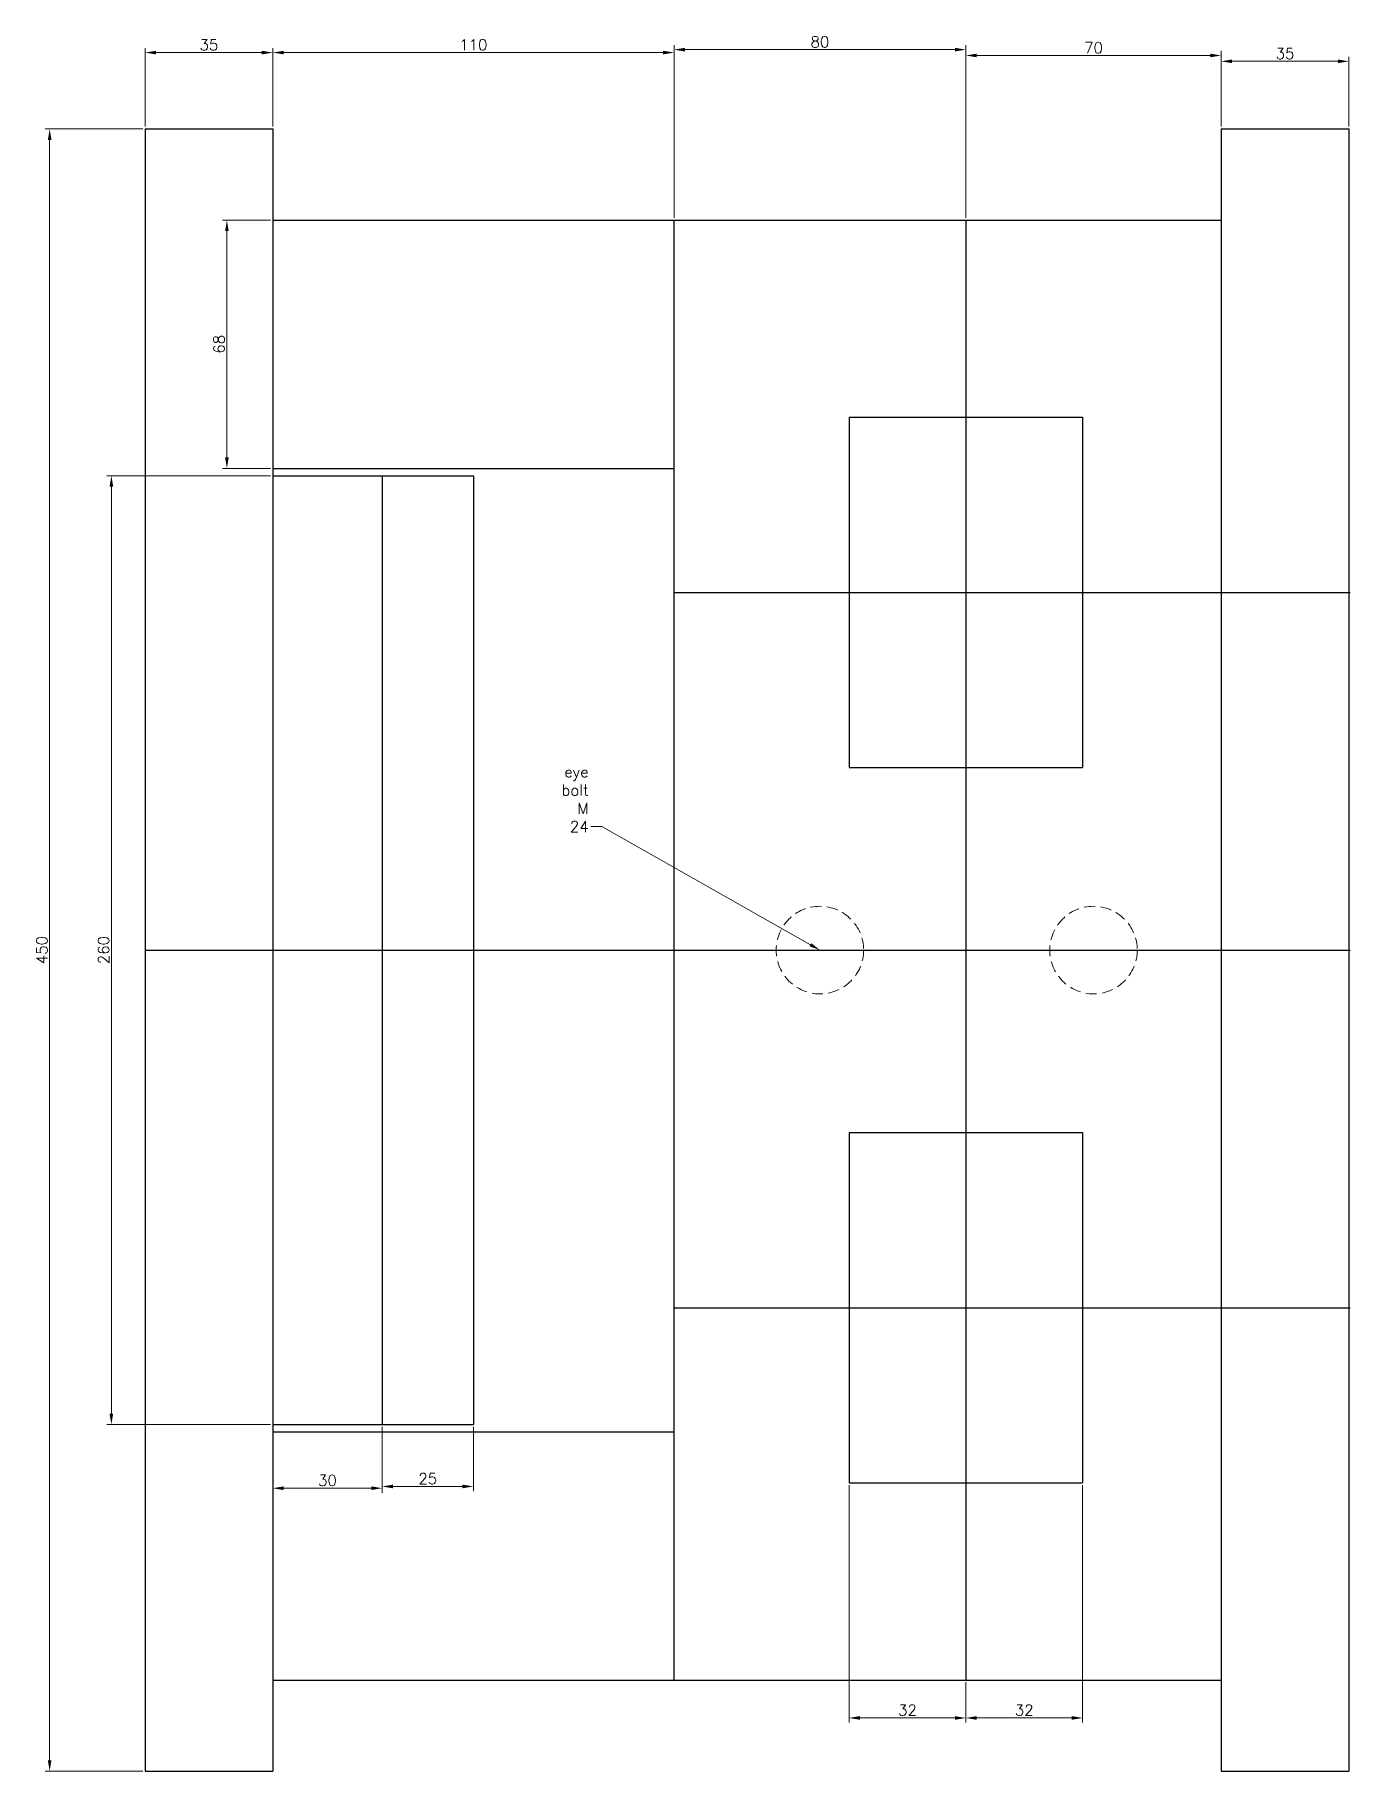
# Model space of a CAD drawing. Header units: millimetres. Extents: x 16221 to 18161, y 1869 to 2412.
# Drawn here: x 17800.7 to 18161.4, y 1908.9 to 2384.7 of the extents above; entities that cross this region are included whole.
import ezdxf

# ---------------------------------------------------------------- set-up
doc = ezdxf.new("R2010")
doc.units = ezdxf.units.MM
doc.linetypes.add('HIDDEN', pattern=[0.375, 0.25, -0.125])
doc.styles.get("Standard").update_dxf_attribs({"font": 'txt.shx', "height": 3})
doc.dimstyles.new('ISO-25', dxfattribs={"dimtxt": 3, "dimasz": 3, "dimexe": 1.25, "dimexo": 0.625, "dimtad": 1, "dimtxsty": 'Standard', "dimcen": 2.5, "dimclrd": 1, "dimclre": 1, "dimaunit": 1, "dimazin": 0, "dimtfac": 1, "dimtmove": 0, "dimatfit": 3, "dimfxl": 1, "dimlwd": 15, "dimlwe": 15, "dimarcsym": 0})

msp = doc.modelspace()

# ---------------------------------------------------------------- texts
at = {"insert": (17952.595, 2166.216), "char_height": 3, "width": 3, "attachment_point": 9}
msp.add_mtext('eye bolt M 24', dxfattribs=at)

# ---------------------------------------------------------------- blocks, each defined once
blk = doc.blocks.new('*D107')
at = {"color": 1, "lineweight": 15}
for p, q in [((17830.99, 2359.5), (17830.99, 2381.05)), ((17833.99, 2379.8), (17862.99, 2379.8)), ((17865.99, 2359.5), (17865.99, 2381.05))]:
    blk.add_line(p, q, dxfattribs=at)
at = {"color": 1}
for points in [[(17833.99, 2380.3), (17833.99, 2379.3), (17830.99, 2379.8)], [(17862.99, 2380.3), (17862.99, 2379.3), (17865.99, 2379.8)]]:
    blk.add_solid(points, dxfattribs=at)
at = {"layer": 'Defpoints', "color": 0}
for p in [(17865.99, 2379.8), (17830.99, 2358.87), (17865.99, 2358.87)]:
    blk.add_point(p, dxfattribs=at)
at = {"color": 0, "insert": (17848.49, 2381.92), "char_height": 3, "attachment_point": 5}
blk.add_mtext('35', dxfattribs=at)
blk = doc.blocks.new('*D108')
at = {"color": 1, "lineweight": 15}
for p, q in [((17865.99, 2359.5), (17865.99, 2381.05)), ((17868.99, 2379.8), (17972.99, 2379.8)), ((17975.99, 2334.5), (17975.99, 2381.05))]:
    blk.add_line(p, q, dxfattribs=at)
at = {"color": 1}
for points in [[(17868.99, 2380.3), (17868.99, 2379.3), (17865.99, 2379.8)], [(17972.99, 2380.3), (17972.99, 2379.3), (17975.99, 2379.8)]]:
    blk.add_solid(points, dxfattribs=at)
at = {"layer": 'Defpoints', "color": 0}
for p in [(17975.99, 2379.8), (17865.99, 2358.87), (17975.99, 2333.87)]:
    blk.add_point(p, dxfattribs=at)
at = {"color": 0, "insert": (17920.99, 2381.92), "char_height": 3, "attachment_point": 5}
blk.add_mtext('110', dxfattribs=at)
blk = doc.blocks.new('*D109')
at = {"color": 1, "lineweight": 15}
for p, q in [((17975.99, 2335.12), (17975.99, 2381.85)), ((17978.99, 2380.6), (18052.99, 2380.6)), ((18055.99, 2334.5), (18055.99, 2381.85))]:
    blk.add_line(p, q, dxfattribs=at)
at = {"color": 1}
for points in [[(17978.99, 2381.1), (17978.99, 2380.1), (17975.99, 2380.6)], [(18052.99, 2381.1), (18052.99, 2380.1), (18055.99, 2380.6)]]:
    blk.add_solid(points, dxfattribs=at)
at = {"layer": 'Defpoints', "color": 0}
for p in [(18055.99, 2380.6), (17975.99, 2334.5), (18055.99, 2333.87)]:
    blk.add_point(p, dxfattribs=at)
at = {"color": 0, "insert": (18015.99, 2382.72), "char_height": 3, "attachment_point": 5}
blk.add_mtext('80', dxfattribs=at)
blk = doc.blocks.new('*D110')
at = {"color": 1, "lineweight": 15}
for p, q in [((18055.99, 2335.12), (18055.99, 2380.25)), ((18125.99, 2359.5), (18125.99, 2380.25)), ((18058.99, 2379), (18122.99, 2379))]:
    blk.add_line(p, q, dxfattribs=at)
at = {"color": 1}
for points in [[(18058.99, 2379.5), (18058.99, 2378.5), (18055.99, 2379)], [(18122.99, 2379.5), (18122.99, 2378.5), (18125.99, 2379)]]:
    blk.add_solid(points, dxfattribs=at)
at = {"layer": 'Defpoints', "color": 0}
for p in [(18125.99, 2379), (18125.99, 2358.87), (18055.99, 2334.5)]:
    blk.add_point(p, dxfattribs=at)
at = {"color": 0, "insert": (18090.99, 2381.13), "char_height": 3, "attachment_point": 5}
blk.add_mtext('70', dxfattribs=at)
blk = doc.blocks.new('*D111')
at = {"color": 1, "lineweight": 15}
for p, q in [((18125.99, 2360.12), (18125.99, 2378.66)), ((18128.99, 2377.41), (18157.99, 2377.41)), ((18160.99, 2359.5), (18160.99, 2378.66))]:
    blk.add_line(p, q, dxfattribs=at)
at = {"color": 1}
for points in [[(18128.99, 2377.91), (18128.99, 2376.91), (18125.99, 2377.41)], [(18157.99, 2377.91), (18157.99, 2376.91), (18160.99, 2377.41)]]:
    blk.add_solid(points, dxfattribs=at)
at = {"layer": 'Defpoints', "color": 0}
for p in [(18160.99, 2377.41), (18125.99, 2359.5), (18160.99, 2358.87)]:
    blk.add_point(p, dxfattribs=at)
at = {"color": 0, "insert": (18143.49, 2379.53), "char_height": 3, "attachment_point": 5}
blk.add_mtext('35', dxfattribs=at)
blk = doc.blocks.new('*D112')
at = {"color": 1, "lineweight": 15}
for p, q in [((17830.36, 2358.87), (17803.58, 2358.87)), ((17804.83, 1911.87), (17804.83, 2355.87)), ((17830.36, 1908.87), (17803.58, 1908.87))]:
    blk.add_line(p, q, dxfattribs=at)
at = {"color": 1}
for points in [[(17804.33, 2355.87), (17805.33, 2355.87), (17804.83, 2358.87)], [(17804.33, 1911.87), (17805.33, 1911.87), (17804.83, 1908.87)]]:
    blk.add_solid(points, dxfattribs=at)
at = {"layer": 'Defpoints', "color": 0}
for p in [(17804.83, 2358.87), (17830.99, 2358.87), (17830.99, 1908.87)]:
    blk.add_point(p, dxfattribs=at)
at = {"color": 0, "insert": (17802.7, 2133.87), "char_height": 3, "attachment_point": 5, "rotation": 90}
blk.add_mtext('450', dxfattribs=at)
blk = doc.blocks.new('*D113')
at = {"color": 1, "lineweight": 15}
for p, q in [((17865.36, 2333.87), (17852.17, 2333.87)), ((17853.42, 2330.87), (17853.42, 2268.87)), ((17865.36, 2265.87), (17852.17, 2265.87))]:
    blk.add_line(p, q, dxfattribs=at)
at = {"color": 1}
for points in [[(17852.92, 2330.87), (17853.92, 2330.87), (17853.42, 2333.87)], [(17852.92, 2268.87), (17853.92, 2268.87), (17853.42, 2265.87)]]:
    blk.add_solid(points, dxfattribs=at)
at = {"layer": 'Defpoints', "color": 0}
for p in [(17865.99, 2333.87), (17853.42, 2265.87), (17865.99, 2265.87)]:
    blk.add_point(p, dxfattribs=at)
at = {"color": 0, "insert": (17851.29, 2299.87), "char_height": 3, "attachment_point": 5, "rotation": 90}
blk.add_mtext('68', dxfattribs=at)
blk = doc.blocks.new('*D114')
at = {"color": 1, "lineweight": 15}
for p, q in [((17865.36, 2263.87), (17820.5, 2263.87)), ((17821.75, 2260.87), (17821.75, 2006.87)), ((17865.36, 2003.87), (17820.5, 2003.87))]:
    blk.add_line(p, q, dxfattribs=at)
at = {"color": 1}
for points in [[(17821.25, 2260.87), (17822.25, 2260.87), (17821.75, 2263.87)], [(17821.25, 2006.87), (17822.25, 2006.87), (17821.75, 2003.87)]]:
    blk.add_solid(points, dxfattribs=at)
at = {"layer": 'Defpoints', "color": 0}
for p in [(17865.99, 2263.87), (17821.75, 2003.87), (17865.99, 2003.87)]:
    blk.add_point(p, dxfattribs=at)
at = {"color": 0, "insert": (17819.62, 2133.87), "char_height": 3, "attachment_point": 5, "rotation": 90}
blk.add_mtext('260', dxfattribs=at)
blk = doc.blocks.new('*D115')
at = {"color": 1, "lineweight": 15}
for p, q in [((17865.99, 2003.25), (17865.99, 1985.18)), ((17895.99, 2003.25), (17895.99, 1985.18)), ((17868.99, 1986.43), (17892.99, 1986.43))]:
    blk.add_line(p, q, dxfattribs=at)
at = {"color": 1}
for points in [[(17868.99, 1986.93), (17868.99, 1985.93), (17865.99, 1986.43)], [(17892.99, 1986.93), (17892.99, 1985.93), (17895.99, 1986.43)]]:
    blk.add_solid(points, dxfattribs=at)
at = {"layer": 'Defpoints', "color": 0}
for p in [(17865.99, 2003.87), (17895.99, 2003.87), (17895.99, 1986.43)]:
    blk.add_point(p, dxfattribs=at)
at = {"color": 0, "insert": (17880.99, 1988.56), "char_height": 3, "attachment_point": 5}
blk.add_mtext('30', dxfattribs=at)
blk = doc.blocks.new('*D116')
at = {"color": 1, "lineweight": 15}
for p, q in [((17895.99, 2003.25), (17895.99, 1985.66)), ((17920.99, 2003.25), (17920.99, 1985.66)), ((17898.99, 1986.91), (17917.99, 1986.91))]:
    blk.add_line(p, q, dxfattribs=at)
at = {"color": 1}
for points in [[(17898.99, 1987.41), (17898.99, 1986.41), (17895.99, 1986.91)], [(17917.99, 1987.41), (17917.99, 1986.41), (17920.99, 1986.91)]]:
    blk.add_solid(points, dxfattribs=at)
at = {"layer": 'Defpoints', "color": 0}
for p in [(17895.99, 2003.87), (17920.99, 2003.87), (17920.99, 1986.91)]:
    blk.add_point(p, dxfattribs=at)
at = {"color": 0, "insert": (17908.49, 1989.04), "char_height": 3, "attachment_point": 5}
blk.add_mtext('25', dxfattribs=at)
blk = doc.blocks.new('*D117')
at = {"color": 1, "lineweight": 15}
for p, q in [((18023.99, 1987.25), (18023.99, 1922.23)), ((18055.99, 1933.25), (18055.99, 1922.23)), ((18026.99, 1923.48), (18052.99, 1923.48))]:
    blk.add_line(p, q, dxfattribs=at)
at = {"color": 1}
for points in [[(18026.99, 1923.98), (18026.99, 1922.98), (18023.99, 1923.48)], [(18052.99, 1923.98), (18052.99, 1922.98), (18055.99, 1923.48)]]:
    blk.add_solid(points, dxfattribs=at)
at = {"layer": 'Defpoints', "color": 0}
for p in [(18023.99, 1987.87), (18055.99, 1933.87), (18055.99, 1923.48)]:
    blk.add_point(p, dxfattribs=at)
at = {"color": 0, "insert": (18039.99, 1925.61), "char_height": 3, "attachment_point": 5}
blk.add_mtext('32', dxfattribs=at)
blk = doc.blocks.new('*D118')
at = {"color": 1, "lineweight": 15}
for p, q in [((18087.99, 1987.25), (18087.99, 1922.23)), ((18055.99, 1933.25), (18055.99, 1922.23)), ((18058.99, 1923.48), (18084.99, 1923.48))]:
    blk.add_line(p, q, dxfattribs=at)
at = {"color": 1}
for points in [[(18058.99, 1923.98), (18058.99, 1922.98), (18055.99, 1923.48)], [(18084.99, 1923.98), (18084.99, 1922.98), (18087.99, 1923.48)]]:
    blk.add_solid(points, dxfattribs=at)
at = {"layer": 'Defpoints', "color": 0}
for p in [(18087.99, 1987.87), (18055.99, 1933.87), (18087.99, 1923.48)]:
    blk.add_point(p, dxfattribs=at)
at = {"color": 0, "insert": (18071.99, 1925.61), "char_height": 3, "attachment_point": 5}
blk.add_mtext('32', dxfattribs=at)

# ---------------------------------------------------------------- dimensions: what is measured, and where the dimension line sits
for base, p1, p2, picture, middle in [((17865.985, 2379.8), (17830.985, 2358.871), (17865.985, 2358.871), '*D107', (17848.485, 2381.925)), ((17975.985, 2379.8), (17865.985, 2358.871), (17975.985, 2333.871), '*D108', (17920.985, 2381.925)), ((18055.985, 2380.596), (17975.985, 2334.496), (18055.985, 2333.871), '*D109', (18015.985, 2382.721)), ((18125.985, 2379.003), (18055.985, 2334.496), (18125.985, 2358.871), '*D110', (18090.985, 2381.128)), ((18160.985, 2377.41), (18125.985, 2359.496), (18160.985, 2358.871), '*D111', (18143.485, 2379.535)), ((17895.985, 1986.431), (17865.985, 2003.871), (17895.985, 2003.871), '*D115', (17880.985, 1988.556)), ((17920.985, 1986.915), (17895.985, 2003.871), (17920.985, 2003.871), '*D116', (17908.485, 1989.04)), ((18055.985, 1923.483), (18023.985, 1987.871), (18055.985, 1933.871), '*D117', (18039.985, 1925.608)), ((18087.985, 1923.483), (18055.985, 1933.871), (18087.985, 1987.871), '*D118', (18071.985, 1925.608))]:
    dim = msp.add_linear_dim(base=base, p1=p1, p2=p2, dimstyle='ISO-25')
    dim.commit()
    dim.dimension.update_dxf_attribs({"geometry": picture, "text_midpoint": middle})
for base, p1, p2, angle, picture, middle in [((17804.83, 2358.871), (17830.985, 1908.871), (17830.985, 2358.871), 270, '*D112', (17802.705, 2133.871)), ((17853.416, 2265.871), (17865.985, 2333.871), (17865.985, 2265.871), 90, '*D113', (17851.291, 2299.871)), ((17821.748, 2003.871), (17865.985, 2263.871), (17865.985, 2003.871), 90, '*D114', (17819.623, 2133.871))]:
    dim = msp.add_linear_dim(base=base, p1=p1, p2=p2, angle=angle, dimstyle='ISO-25')
    dim.commit()
    dim.dimension.update_dxf_attribs({"geometry": picture, "text_midpoint": middle})

# ---------------------------------------------------------------- linework, layer by layer
for p, q in [((17830.985, 2358.871), (17830.985, 1908.871)), ((17830.985, 2358.871), (17865.985, 2358.871)), ((17865.985, 2358.871), (17865.985, 1908.871)), ((18125.985, 2358.871), (18160.985, 2358.871)), ((18125.985, 2358.871), (18125.985, 1908.871)), ((18160.985, 2358.871), (18160.985, 1908.871)), ((17865.985, 2333.871), (18125.985, 2333.871)), ((17975.985, 2333.871), (17975.985, 1933.871)), ((18055.985, 2333.871), (18055.985, 1933.871)), ((18023.985, 2279.871), (18087.985, 2279.871)), ((18023.985, 2279.871), (18023.985, 2183.871)), ((18087.985, 2279.871), (18087.985, 2183.871)), ((17865.985, 2265.871), (17975.985, 2265.871)), ((17865.985, 2263.871), (17920.985, 2263.871)), ((17895.985, 2263.871), (17895.985, 2003.871)), ((17920.985, 2263.871), (17920.985, 2003.871)), ((17975.985, 2231.871), (18161.385, 2231.871)), ((18023.985, 2183.871), (18087.985, 2183.871)), ((17830.985, 2133.871), (18161.385, 2133.871)), ((18023.985, 2083.871), (18087.985, 2083.871)), ((18023.985, 2083.871), (18023.985, 1987.871)), ((18087.985, 2083.871), (18087.985, 1987.871)), ((17975.985, 2035.871), (18161.385, 2035.871)), ((17865.985, 2003.871), (17920.985, 2003.871)), ((17865.985, 2001.871), (17975.985, 2001.871)), ((18023.985, 1987.871), (18087.985, 1987.871)), ((17865.985, 1933.871), (18125.985, 1933.871)), ((17830.985, 1908.871), (17865.985, 1908.871)), ((18125.985, 1908.871), (18160.985, 1908.871))]:
    msp.add_line(p, q)
at = {"linetype": 'HIDDEN', "lineweight": 15, "ltscale": 12}
for centre in [(18015.985, 2133.871), (18090.985, 2133.871)]:
    msp.add_circle(centre, 12, dxfattribs=at)

msp.set_redraw_order([(e.dxf.handle, doc.entitydb.next_handle()) for e in msp.query("TEXT MTEXT ATTDEF DIMENSION ARC_DIMENSION")])  # texts and dimensions are drawn at this point

# ---------------------------------------------------------------- leaders
at = {"annotation_type": 0, "has_hookline": 1, "hookline_direction": 1, "text_width": 9.5}
msp.add_leader([(18015.985, 2133.871), (17956.22, 2167.716), (17953.22, 2167.716)], dimstyle='ISO-25', override={"dimgap": 0.625, "dimtad": 0}, dxfattribs=at)

doc.saveas('drawing.dxf')
